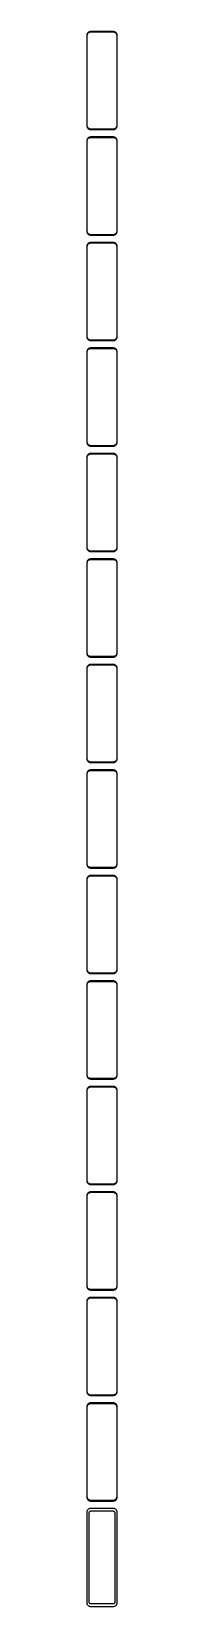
# Model space of a CAD drawing. Header units: metres. Extents: x -19 to 19, y 1875 to 3801.
import ezdxf

# ---------------------------------------------------------------- set-up
doc = ezdxf.new("R2010")
doc.units = ezdxf.units.M

msp = doc.modelspace()

# ---------------------------------------------------------------- linework, layer by layer
for p, q in [((-18.7106, 3796.63), (-18.75, 3796)), ((-18.75, 3796), (-18.75, 3686)), ((-18.5929, 3797.24), (-18.7106, 3796.63)), ((-18.3989, 3797.84), (-18.5929, 3797.24)), ((-18.1315, 3798.41), (-18.3989, 3797.84)), ((-18.25, 3795.75), (-18.2125, 3796.35)), ((-18.25, 3686.25), (-18.25, 3795.75)), ((-18.2125, 3796.35), (-18.1008, 3796.93)), ((-17.7951, 3798.94), (-18.1315, 3798.41)), ((-18.1008, 3796.93), (-17.9164, 3797.5)), ((-17.9164, 3797.5), (-17.6624, 3798.04)), ((-17.3948, 3799.42), (-17.7951, 3798.94)), ((-17.6624, 3798.04), (-17.3428, 3798.54)), ((-16.9371, 3799.85), (-17.3948, 3799.42)), ((-17.3428, 3798.54), (-16.9626, 3799)), ((-16.9626, 3799), (-16.5278, 3799.41)), ((-16.4291, 3800.22), (-16.9371, 3799.85)), ((-16.5278, 3799.41), (-16.0452, 3799.76)), ((-15.8789, 3800.52), (-16.4291, 3800.22)), ((-16.0452, 3799.76), (-15.5224, 3800.05)), ((-15.2951, 3800.76), (-15.8789, 3800.52)), ((-15.5224, 3800.05), (-14.9678, 3800.27)), ((-14.6869, 3800.91), (-15.2951, 3800.76)), ((-14.9678, 3800.27), (-14.3901, 3800.42)), ((-14.0639, 3800.99), (-14.6869, 3800.91)), ((-14.3901, 3800.42), (-13.7982, 3800.49)), ((14.0639, 3800.99), (-14.0639, 3800.99)), ((-13.7982, 3800.49), (13.7982, 3800.49)), ((13.7982, 3800.49), (14.3901, 3800.42)), ((14.6869, 3800.91), (14.0639, 3800.99)), ((14.3901, 3800.42), (14.9678, 3800.27)), ((15.2951, 3800.76), (14.6869, 3800.91)), ((14.9678, 3800.27), (15.5224, 3800.05)), ((15.8789, 3800.52), (15.2951, 3800.76)), ((15.5224, 3800.05), (16.0452, 3799.76)), ((16.4291, 3800.22), (15.8789, 3800.52)), ((16.0452, 3799.76), (16.5278, 3799.41)), ((16.9371, 3799.85), (16.4291, 3800.22)), ((16.5278, 3799.41), (16.9626, 3799)), ((17.3948, 3799.42), (16.9371, 3799.85)), ((16.9626, 3799), (17.3428, 3798.54)), ((17.3428, 3798.54), (17.6624, 3798.04)), ((17.7951, 3798.94), (17.3948, 3799.42)), ((17.6624, 3798.04), (17.9164, 3797.5)), ((18.1315, 3798.41), (17.7951, 3798.94)), ((17.9164, 3797.5), (18.1008, 3796.93)), ((18.1008, 3796.93), (18.2125, 3796.35)), ((18.3989, 3797.84), (18.1315, 3798.41)), ((18.2125, 3796.35), (18.25, 3795.75)), ((18.25, 3795.75), (18.25, 3686.25)), ((18.5929, 3797.24), (18.3989, 3797.84)), ((18.7106, 3796.63), (18.5929, 3797.24)), ((18.75, 3796), (18.7106, 3796.63)), ((18.75, 3686), (18.75, 3796)), ((-18.75, 3686), (-18.7106, 3685.37)), ((-18.7106, 3685.37), (-18.5929, 3684.76)), ((-18.5929, 3684.76), (-18.3989, 3684.16)), ((-18.3989, 3684.16), (-18.1315, 3683.59)), ((-18.2125, 3685.65), (-18.25, 3686.25)), ((-18.1008, 3685.07), (-18.2125, 3685.65)), ((-18.1315, 3683.59), (-17.7951, 3683.06)), ((-17.9164, 3684.5), (-18.1008, 3685.07)), ((-17.6624, 3683.96), (-17.9164, 3684.5)), ((-17.7951, 3683.06), (-17.3948, 3682.58)), ((-17.3428, 3683.46), (-17.6624, 3683.96)), ((-17.3948, 3682.58), (-16.9371, 3682.15)), ((-16.9626, 3683), (-17.3428, 3683.46)), ((-16.5278, 3682.59), (-16.9626, 3683)), ((-16.9371, 3682.15), (-16.4291, 3681.78)), ((-16.0452, 3682.24), (-16.5278, 3682.59)), ((-16.4291, 3681.78), (-15.8789, 3681.48)), ((-15.5224, 3681.95), (-16.0452, 3682.24)), ((-15.8789, 3681.48), (-15.2951, 3681.24)), ((-14.9678, 3681.73), (-15.5224, 3681.95)), ((-15.2951, 3681.24), (-14.6869, 3681.09)), ((-14.3901, 3681.58), (-14.9678, 3681.73)), ((-14.6869, 3681.09), (-14.0639, 3681.01)), ((-13.7982, 3681.51), (-14.3901, 3681.58)), ((-14.0639, 3681.01), (14.0639, 3681.01)), ((13.7982, 3681.51), (-13.7982, 3681.51)), ((14.3901, 3681.58), (13.7982, 3681.51)), ((14.0639, 3681.01), (14.6869, 3681.09)), ((14.9678, 3681.73), (14.3901, 3681.58)), ((14.6869, 3681.09), (15.2951, 3681.24)), ((15.5224, 3681.95), (14.9678, 3681.73)), ((15.2951, 3681.24), (15.8789, 3681.48)), ((16.0452, 3682.24), (15.5224, 3681.95)), ((15.8789, 3681.48), (16.4291, 3681.78)), ((16.5278, 3682.59), (16.0452, 3682.24)), ((16.4291, 3681.78), (16.9371, 3682.15)), ((16.9626, 3683), (16.5278, 3682.59)), ((16.9371, 3682.15), (17.3948, 3682.58)), ((17.3428, 3683.46), (16.9626, 3683)), ((17.6624, 3683.96), (17.3428, 3683.46)), ((17.3948, 3682.58), (17.7951, 3683.06)), ((17.9164, 3684.5), (17.6624, 3683.96)), ((17.7951, 3683.06), (18.1315, 3683.59)), ((18.1008, 3685.07), (17.9164, 3684.5)), ((18.2125, 3685.65), (18.1008, 3685.07)), ((18.1315, 3683.59), (18.3989, 3684.16)), ((18.25, 3686.25), (18.2125, 3685.65)), ((18.3989, 3684.16), (18.5929, 3684.76)), ((18.5929, 3684.76), (18.7106, 3685.37)), ((18.7106, 3685.37), (18.75, 3686)), ((-18.7106, 3667.63), (-18.75, 3667)), ((-18.75, 3667), (-18.75, 3557)), ((-18.5929, 3668.24), (-18.7106, 3667.63)), ((-18.3989, 3668.84), (-18.5929, 3668.24)), ((-18.1315, 3669.41), (-18.3989, 3668.84)), ((-18.25, 3666.75), (-18.2125, 3667.35)), ((-18.25, 3557.25), (-18.25, 3666.75)), ((-18.2125, 3667.35), (-18.1008, 3667.93)), ((-17.7951, 3669.94), (-18.1315, 3669.41)), ((-18.1008, 3667.93), (-17.9164, 3668.5)), ((-17.9164, 3668.5), (-17.6624, 3669.04)), ((-17.3948, 3670.42), (-17.7951, 3669.94)), ((-17.6624, 3669.04), (-17.3428, 3669.54)), ((-16.9371, 3670.85), (-17.3948, 3670.42)), ((-17.3428, 3669.54), (-16.9626, 3670)), ((-16.9626, 3670), (-16.5278, 3670.41)), ((-16.4291, 3671.22), (-16.9371, 3670.85)), ((-16.5278, 3670.41), (-16.0452, 3670.76)), ((-15.8789, 3671.52), (-16.4291, 3671.22)), ((-16.0452, 3670.76), (-15.5224, 3671.05)), ((-15.2951, 3671.76), (-15.8789, 3671.52)), ((-15.5224, 3671.05), (-14.9678, 3671.27)), ((-14.6869, 3671.91), (-15.2951, 3671.76)), ((-14.9678, 3671.27), (-14.3901, 3671.42)), ((-14.0639, 3671.99), (-14.6869, 3671.91)), ((-14.3901, 3671.42), (-13.7982, 3671.49)), ((14.0639, 3671.99), (-14.0639, 3671.99)), ((-13.7982, 3671.49), (13.7982, 3671.49)), ((13.7982, 3671.49), (14.3901, 3671.42)), ((14.6869, 3671.91), (14.0639, 3671.99)), ((14.3901, 3671.42), (14.9678, 3671.27)), ((15.2951, 3671.76), (14.6869, 3671.91)), ((14.9678, 3671.27), (15.5224, 3671.05)), ((15.8789, 3671.52), (15.2951, 3671.76)), ((15.5224, 3671.05), (16.0452, 3670.76)), ((16.4291, 3671.22), (15.8789, 3671.52)), ((16.0452, 3670.76), (16.5278, 3670.41)), ((16.9371, 3670.85), (16.4291, 3671.22)), ((16.5278, 3670.41), (16.9626, 3670)), ((17.3948, 3670.42), (16.9371, 3670.85)), ((16.9626, 3670), (17.3428, 3669.54)), ((17.3428, 3669.54), (17.6624, 3669.04)), ((17.7951, 3669.94), (17.3948, 3670.42)), ((17.6624, 3669.04), (17.9164, 3668.5)), ((18.1315, 3669.41), (17.7951, 3669.94)), ((17.9164, 3668.5), (18.1008, 3667.93)), ((18.1008, 3667.93), (18.2125, 3667.35)), ((18.3989, 3668.84), (18.1315, 3669.41)), ((18.2125, 3667.35), (18.25, 3666.75)), ((18.25, 3666.75), (18.25, 3557.25)), ((18.5929, 3668.24), (18.3989, 3668.84)), ((18.7106, 3667.63), (18.5929, 3668.24)), ((18.75, 3667), (18.7106, 3667.63)), ((18.75, 3557), (18.75, 3667)), ((-18.75, 3557), (-18.7106, 3556.37)), ((-18.7106, 3556.37), (-18.5929, 3555.76)), ((-18.5929, 3555.76), (-18.3989, 3555.16)), ((-18.3989, 3555.16), (-18.1315, 3554.59)), ((-18.2125, 3556.65), (-18.25, 3557.25)), ((-18.1008, 3556.07), (-18.2125, 3556.65)), ((-18.1315, 3554.59), (-17.7951, 3554.06)), ((-17.9164, 3555.5), (-18.1008, 3556.07)), ((-17.6624, 3554.96), (-17.9164, 3555.5)), ((-17.7951, 3554.06), (-17.3948, 3553.58)), ((-17.3428, 3554.46), (-17.6624, 3554.96)), ((-17.3948, 3553.58), (-16.9371, 3553.15)), ((-16.9626, 3554), (-17.3428, 3554.46)), ((-16.5278, 3553.59), (-16.9626, 3554)), ((-16.9371, 3553.15), (-16.4291, 3552.78)), ((-16.0452, 3553.24), (-16.5278, 3553.59)), ((-16.4291, 3552.78), (-15.8789, 3552.48)), ((-15.5224, 3552.95), (-16.0452, 3553.24)), ((-15.8789, 3552.48), (-15.2951, 3552.24)), ((-14.9678, 3552.73), (-15.5224, 3552.95)), ((-15.2951, 3552.24), (-14.6869, 3552.09)), ((-14.3901, 3552.58), (-14.9678, 3552.73)), ((-14.6869, 3552.09), (-14.0639, 3552.01)), ((-13.7982, 3552.51), (-14.3901, 3552.58)), ((-14.0639, 3552.01), (14.0639, 3552.01)), ((13.7982, 3552.51), (-13.7982, 3552.51)), ((14.3901, 3552.58), (13.7982, 3552.51)), ((14.0639, 3552.01), (14.6869, 3552.09)), ((14.9678, 3552.73), (14.3901, 3552.58)), ((14.6869, 3552.09), (15.2951, 3552.24)), ((15.5224, 3552.95), (14.9678, 3552.73)), ((15.2951, 3552.24), (15.8789, 3552.48)), ((16.0452, 3553.24), (15.5224, 3552.95)), ((15.8789, 3552.48), (16.4291, 3552.78)), ((16.5278, 3553.59), (16.0452, 3553.24)), ((16.4291, 3552.78), (16.9371, 3553.15)), ((16.9626, 3554), (16.5278, 3553.59)), ((16.9371, 3553.15), (17.3948, 3553.58)), ((17.3428, 3554.46), (16.9626, 3554)), ((17.6624, 3554.96), (17.3428, 3554.46)), ((17.3948, 3553.58), (17.7951, 3554.06)), ((17.9164, 3555.5), (17.6624, 3554.96)), ((17.7951, 3554.06), (18.1315, 3554.59)), ((18.1008, 3556.07), (17.9164, 3555.5)), ((18.2125, 3556.65), (18.1008, 3556.07)), ((18.1315, 3554.59), (18.3989, 3555.16)), ((18.25, 3557.25), (18.2125, 3556.65)), ((18.3989, 3555.16), (18.5929, 3555.76)), ((18.5929, 3555.76), (18.7106, 3556.37)), ((18.7106, 3556.37), (18.75, 3557)), ((-18.7106, 3538.63), (-18.75, 3538)), ((-18.75, 3538), (-18.75, 3428)), ((-18.5929, 3539.24), (-18.7106, 3538.63)), ((-18.3989, 3539.84), (-18.5929, 3539.24)), ((-18.1315, 3540.41), (-18.3989, 3539.84)), ((-18.25, 3537.75), (-18.2125, 3538.35)), ((-18.25, 3428.25), (-18.25, 3537.75)), ((-18.2125, 3538.35), (-18.1008, 3538.93)), ((-17.7951, 3540.94), (-18.1315, 3540.41)), ((-18.1008, 3538.93), (-17.9164, 3539.5)), ((-17.9164, 3539.5), (-17.6624, 3540.04)), ((-17.3948, 3541.42), (-17.7951, 3540.94)), ((-17.6624, 3540.04), (-17.3428, 3540.54)), ((-16.9371, 3541.85), (-17.3948, 3541.42)), ((-17.3428, 3540.54), (-16.9626, 3541)), ((-16.9626, 3541), (-16.5278, 3541.41)), ((-16.4291, 3542.22), (-16.9371, 3541.85)), ((-16.5278, 3541.41), (-16.0452, 3541.76)), ((-15.8789, 3542.52), (-16.4291, 3542.22)), ((-16.0452, 3541.76), (-15.5224, 3542.05)), ((-15.2951, 3542.76), (-15.8789, 3542.52)), ((-15.5224, 3542.05), (-14.9678, 3542.27)), ((-14.6869, 3542.91), (-15.2951, 3542.76)), ((-14.9678, 3542.27), (-14.3901, 3542.42)), ((-14.0639, 3542.99), (-14.6869, 3542.91)), ((-14.3901, 3542.42), (-13.7982, 3542.49)), ((14.0639, 3542.99), (-14.0639, 3542.99)), ((-13.7982, 3542.49), (13.7982, 3542.49)), ((13.7982, 3542.49), (14.3901, 3542.42)), ((14.6869, 3542.91), (14.0639, 3542.99)), ((14.3901, 3542.42), (14.9678, 3542.27)), ((15.2951, 3542.76), (14.6869, 3542.91)), ((14.9678, 3542.27), (15.5224, 3542.05)), ((15.8789, 3542.52), (15.2951, 3542.76)), ((15.5224, 3542.05), (16.0452, 3541.76)), ((16.4291, 3542.22), (15.8789, 3542.52)), ((16.0452, 3541.76), (16.5278, 3541.41)), ((16.9371, 3541.85), (16.4291, 3542.22)), ((16.5278, 3541.41), (16.9626, 3541)), ((17.3948, 3541.42), (16.9371, 3541.85)), ((16.9626, 3541), (17.3428, 3540.54)), ((17.3428, 3540.54), (17.6624, 3540.04)), ((17.7951, 3540.94), (17.3948, 3541.42)), ((17.6624, 3540.04), (17.9164, 3539.5)), ((18.1315, 3540.41), (17.7951, 3540.94)), ((17.9164, 3539.5), (18.1008, 3538.93)), ((18.1008, 3538.93), (18.2125, 3538.35)), ((18.3989, 3539.84), (18.1315, 3540.41)), ((18.2125, 3538.35), (18.25, 3537.75)), ((18.25, 3537.75), (18.25, 3428.25)), ((18.5929, 3539.24), (18.3989, 3539.84)), ((18.7106, 3538.63), (18.5929, 3539.24)), ((18.75, 3538), (18.7106, 3538.63)), ((18.75, 3428), (18.75, 3538)), ((-18.2125, 3427.65), (-18.25, 3428.25)), ((18.25, 3428.25), (18.2125, 3427.65)), ((-18.75, 3428), (-18.7106, 3427.37)), ((-18.7106, 3409.63), (-18.75, 3409)), ((-18.75, 3409), (-18.75, 3299)), ((-18.7106, 3427.37), (-18.5929, 3426.76)), ((-18.5929, 3410.24), (-18.7106, 3409.63)), ((-18.5929, 3426.76), (-18.3989, 3426.16)), ((-18.3989, 3410.84), (-18.5929, 3410.24)), ((-18.3989, 3426.16), (-18.1315, 3425.59)), ((-18.1315, 3411.41), (-18.3989, 3410.84)), ((-18.25, 3408.75), (-18.2125, 3409.35)), ((-18.1008, 3427.07), (-18.2125, 3427.65)), ((-18.2125, 3409.35), (-18.1008, 3409.93)), ((-18.1315, 3425.59), (-17.7951, 3425.06)), ((-17.7951, 3411.94), (-18.1315, 3411.41)), ((-17.9164, 3426.5), (-18.1008, 3427.07)), ((-18.1008, 3409.93), (-17.9164, 3410.5)), ((-17.6624, 3425.96), (-17.9164, 3426.5)), ((-17.9164, 3410.5), (-17.6624, 3411.04)), ((-17.7951, 3425.06), (-17.3948, 3424.58)), ((-17.3948, 3412.42), (-17.7951, 3411.94)), ((-17.3428, 3425.46), (-17.6624, 3425.96)), ((-17.6624, 3411.04), (-17.3428, 3411.54)), ((-17.3948, 3424.58), (-16.9371, 3424.15)), ((-16.9371, 3412.85), (-17.3948, 3412.42)), ((-16.9626, 3425), (-17.3428, 3425.46)), ((-17.3428, 3411.54), (-16.9626, 3412)), ((-16.5278, 3424.59), (-16.9626, 3425)), ((-16.9626, 3412), (-16.5278, 3412.41)), ((-16.9371, 3424.15), (-16.4291, 3423.78)), ((-16.4291, 3413.22), (-16.9371, 3412.85)), ((-16.0452, 3424.24), (-16.5278, 3424.59)), ((-16.5278, 3412.41), (-16.0452, 3412.76)), ((-16.4291, 3423.78), (-15.8789, 3423.48)), ((-15.8789, 3413.52), (-16.4291, 3413.22)), ((-15.5224, 3423.95), (-16.0452, 3424.24)), ((-16.0452, 3412.76), (-15.5224, 3413.05)), ((-15.8789, 3423.48), (-15.2951, 3423.24)), ((-15.2951, 3413.76), (-15.8789, 3413.52)), ((-14.9678, 3423.73), (-15.5224, 3423.95)), ((-15.5224, 3413.05), (-14.9678, 3413.27)), ((-15.2951, 3423.24), (-14.6869, 3423.09)), ((-14.6869, 3413.91), (-15.2951, 3413.76)), ((-14.3901, 3423.58), (-14.9678, 3423.73)), ((-14.9678, 3413.27), (-14.3901, 3413.42)), ((-14.6869, 3423.09), (-14.0639, 3423.01)), ((-14.0639, 3413.99), (-14.6869, 3413.91)), ((-13.7982, 3423.51), (-14.3901, 3423.58)), ((-14.3901, 3413.42), (-13.7982, 3413.49)), ((-14.0639, 3423.01), (14.0639, 3423.01)), ((14.0639, 3413.99), (-14.0639, 3413.99)), ((13.7982, 3423.51), (-13.7982, 3423.51)), ((-13.7982, 3413.49), (13.7982, 3413.49)), ((14.3901, 3423.58), (13.7982, 3423.51)), ((13.7982, 3413.49), (14.3901, 3413.42)), ((14.0639, 3423.01), (14.6869, 3423.09)), ((14.6869, 3413.91), (14.0639, 3413.99)), ((14.9678, 3423.73), (14.3901, 3423.58)), ((14.3901, 3413.42), (14.9678, 3413.27)), ((14.6869, 3423.09), (15.2951, 3423.24)), ((15.2951, 3413.76), (14.6869, 3413.91)), ((15.5224, 3423.95), (14.9678, 3423.73)), ((14.9678, 3413.27), (15.5224, 3413.05)), ((15.2951, 3423.24), (15.8789, 3423.48)), ((15.8789, 3413.52), (15.2951, 3413.76)), ((16.0452, 3424.24), (15.5224, 3423.95)), ((15.5224, 3413.05), (16.0452, 3412.76)), ((15.8789, 3423.48), (16.4291, 3423.78)), ((16.4291, 3413.22), (15.8789, 3413.52)), ((16.5278, 3424.59), (16.0452, 3424.24)), ((16.0452, 3412.76), (16.5278, 3412.41)), ((16.4291, 3423.78), (16.9371, 3424.15)), ((16.9371, 3412.85), (16.4291, 3413.22)), ((16.9626, 3425), (16.5278, 3424.59)), ((16.5278, 3412.41), (16.9626, 3412)), ((16.9371, 3424.15), (17.3948, 3424.58)), ((17.3948, 3412.42), (16.9371, 3412.85)), ((17.3428, 3425.46), (16.9626, 3425)), ((16.9626, 3412), (17.3428, 3411.54)), ((17.6624, 3425.96), (17.3428, 3425.46)), ((17.3428, 3411.54), (17.6624, 3411.04)), ((17.3948, 3424.58), (17.7951, 3425.06)), ((17.7951, 3411.94), (17.3948, 3412.42)), ((17.9164, 3426.5), (17.6624, 3425.96)), ((17.6624, 3411.04), (17.9164, 3410.5)), ((17.7951, 3425.06), (18.1315, 3425.59)), ((18.1315, 3411.41), (17.7951, 3411.94)), ((18.1008, 3427.07), (17.9164, 3426.5)), ((17.9164, 3410.5), (18.1008, 3409.93)), ((18.2125, 3427.65), (18.1008, 3427.07)), ((18.1008, 3409.93), (18.2125, 3409.35)), ((18.1315, 3425.59), (18.3989, 3426.16)), ((18.3989, 3410.84), (18.1315, 3411.41)), ((18.2125, 3409.35), (18.25, 3408.75)), ((18.3989, 3426.16), (18.5929, 3426.76)), ((18.5929, 3410.24), (18.3989, 3410.84)), ((18.5929, 3426.76), (18.7106, 3427.37)), ((18.7106, 3409.63), (18.5929, 3410.24)), ((18.7106, 3427.37), (18.75, 3428)), ((18.75, 3409), (18.7106, 3409.63)), ((18.75, 3299), (18.75, 3409)), ((-18.25, 3299.25), (-18.25, 3408.75)), ((18.25, 3408.75), (18.25, 3299.25)), ((-18.75, 3299), (-18.7106, 3298.37)), ((-18.7106, 3298.37), (-18.5929, 3297.76)), ((-18.5929, 3297.76), (-18.3989, 3297.16)), ((-18.3989, 3297.16), (-18.1315, 3296.59)), ((-18.2125, 3298.65), (-18.25, 3299.25)), ((-18.1008, 3298.07), (-18.2125, 3298.65)), ((-18.1315, 3296.59), (-17.7951, 3296.06)), ((-17.9164, 3297.5), (-18.1008, 3298.07)), ((-17.6624, 3296.96), (-17.9164, 3297.5)), ((-17.7951, 3296.06), (-17.3948, 3295.58)), ((-17.3428, 3296.46), (-17.6624, 3296.96)), ((-17.3948, 3295.58), (-16.9371, 3295.15)), ((-16.9626, 3296), (-17.3428, 3296.46)), ((-16.5278, 3295.59), (-16.9626, 3296)), ((-16.9371, 3295.15), (-16.4291, 3294.78)), ((-16.0452, 3295.24), (-16.5278, 3295.59)), ((-16.4291, 3294.78), (-15.8789, 3294.48)), ((-15.5224, 3294.95), (-16.0452, 3295.24)), ((-15.8789, 3294.48), (-15.2951, 3294.24)), ((-14.9678, 3294.73), (-15.5224, 3294.95)), ((-15.2951, 3294.24), (-14.6869, 3294.09)), ((-14.3901, 3294.58), (-14.9678, 3294.73)), ((-14.6869, 3294.09), (-14.0639, 3294.01)), ((-13.7982, 3294.51), (-14.3901, 3294.58)), ((-14.0639, 3294.01), (14.0639, 3294.01)), ((13.7982, 3294.51), (-13.7982, 3294.51)), ((14.3901, 3294.58), (13.7982, 3294.51)), ((14.0639, 3294.01), (14.6869, 3294.09)), ((14.9678, 3294.73), (14.3901, 3294.58)), ((14.6869, 3294.09), (15.2951, 3294.24)), ((15.5224, 3294.95), (14.9678, 3294.73)), ((15.2951, 3294.24), (15.8789, 3294.48)), ((16.0452, 3295.24), (15.5224, 3294.95)), ((15.8789, 3294.48), (16.4291, 3294.78)), ((16.5278, 3295.59), (16.0452, 3295.24)), ((16.4291, 3294.78), (16.9371, 3295.15)), ((16.9626, 3296), (16.5278, 3295.59)), ((16.9371, 3295.15), (17.3948, 3295.58)), ((17.3428, 3296.46), (16.9626, 3296)), ((17.6624, 3296.96), (17.3428, 3296.46)), ((17.3948, 3295.58), (17.7951, 3296.06)), ((17.9164, 3297.5), (17.6624, 3296.96)), ((17.7951, 3296.06), (18.1315, 3296.59)), ((18.1008, 3298.07), (17.9164, 3297.5)), ((18.2125, 3298.65), (18.1008, 3298.07)), ((18.1315, 3296.59), (18.3989, 3297.16)), ((18.25, 3299.25), (18.2125, 3298.65)), ((18.3989, 3297.16), (18.5929, 3297.76)), ((18.5929, 3297.76), (18.7106, 3298.37)), ((18.7106, 3298.37), (18.75, 3299)), ((-18.7106, 3280.63), (-18.75, 3280)), ((-18.75, 3280), (-18.75, 3170)), ((-18.5929, 3281.24), (-18.7106, 3280.63)), ((-18.3989, 3281.84), (-18.5929, 3281.24)), ((-18.1315, 3282.41), (-18.3989, 3281.84)), ((-18.25, 3279.75), (-18.2125, 3280.35)), ((-18.25, 3170.25), (-18.25, 3279.75)), ((-18.2125, 3280.35), (-18.1008, 3280.93)), ((-17.7951, 3282.94), (-18.1315, 3282.41)), ((-18.1008, 3280.93), (-17.9164, 3281.5)), ((-17.9164, 3281.5), (-17.6624, 3282.04)), ((-17.3948, 3283.42), (-17.7951, 3282.94)), ((-17.6624, 3282.04), (-17.3428, 3282.54)), ((-16.9371, 3283.85), (-17.3948, 3283.42)), ((-17.3428, 3282.54), (-16.9626, 3283)), ((-16.9626, 3283), (-16.5278, 3283.41)), ((-16.4291, 3284.22), (-16.9371, 3283.85)), ((-16.5278, 3283.41), (-16.0452, 3283.76)), ((-15.8789, 3284.52), (-16.4291, 3284.22)), ((-16.0452, 3283.76), (-15.5224, 3284.05)), ((-15.2951, 3284.76), (-15.8789, 3284.52)), ((-15.5224, 3284.05), (-14.9678, 3284.27)), ((-14.6869, 3284.91), (-15.2951, 3284.76)), ((-14.9678, 3284.27), (-14.3901, 3284.42)), ((-14.0639, 3284.99), (-14.6869, 3284.91)), ((-14.3901, 3284.42), (-13.7982, 3284.49)), ((14.0639, 3284.99), (-14.0639, 3284.99)), ((-13.7982, 3284.49), (13.7982, 3284.49)), ((13.7982, 3284.49), (14.3901, 3284.42)), ((14.6869, 3284.91), (14.0639, 3284.99)), ((14.3901, 3284.42), (14.9678, 3284.27)), ((15.2951, 3284.76), (14.6869, 3284.91)), ((14.9678, 3284.27), (15.5224, 3284.05)), ((15.8789, 3284.52), (15.2951, 3284.76)), ((15.5224, 3284.05), (16.0452, 3283.76)), ((16.4291, 3284.22), (15.8789, 3284.52)), ((16.0452, 3283.76), (16.5278, 3283.41)), ((16.9371, 3283.85), (16.4291, 3284.22)), ((16.5278, 3283.41), (16.9626, 3283)), ((17.3948, 3283.42), (16.9371, 3283.85)), ((16.9626, 3283), (17.3428, 3282.54)), ((17.3428, 3282.54), (17.6624, 3282.04)), ((17.7951, 3282.94), (17.3948, 3283.42)), ((17.6624, 3282.04), (17.9164, 3281.5)), ((18.1315, 3282.41), (17.7951, 3282.94)), ((17.9164, 3281.5), (18.1008, 3280.93)), ((18.1008, 3280.93), (18.2125, 3280.35)), ((18.3989, 3281.84), (18.1315, 3282.41)), ((18.2125, 3280.35), (18.25, 3279.75)), ((18.25, 3279.75), (18.25, 3170.25)), ((18.5929, 3281.24), (18.3989, 3281.84)), ((18.7106, 3280.63), (18.5929, 3281.24)), ((18.75, 3280), (18.7106, 3280.63)), ((18.75, 3170), (18.75, 3280)), ((-18.75, 3170), (-18.7106, 3169.37)), ((-18.7106, 3169.37), (-18.5929, 3168.76)), ((-18.5929, 3168.76), (-18.3989, 3168.16)), ((-18.3989, 3168.16), (-18.1315, 3167.59)), ((-18.2125, 3169.65), (-18.25, 3170.25)), ((-18.1008, 3169.07), (-18.2125, 3169.65)), ((-18.1315, 3167.59), (-17.7951, 3167.06)), ((-17.9164, 3168.5), (-18.1008, 3169.07)), ((-17.6624, 3167.96), (-17.9164, 3168.5)), ((-17.7951, 3167.06), (-17.3948, 3166.58)), ((-17.3428, 3167.46), (-17.6624, 3167.96)), ((-17.3948, 3166.58), (-16.9371, 3166.15)), ((-16.9626, 3167), (-17.3428, 3167.46)), ((-16.5278, 3166.59), (-16.9626, 3167)), ((-16.9371, 3166.15), (-16.4291, 3165.78)), ((-16.0452, 3166.24), (-16.5278, 3166.59)), ((-16.4291, 3165.78), (-15.8789, 3165.48)), ((-15.5224, 3165.95), (-16.0452, 3166.24)), ((-15.8789, 3165.48), (-15.2951, 3165.24)), ((-14.9678, 3165.73), (-15.5224, 3165.95)), ((-15.2951, 3165.24), (-14.6869, 3165.09)), ((-14.3901, 3165.58), (-14.9678, 3165.73)), ((-14.6869, 3165.09), (-14.0639, 3165.01)), ((-13.7982, 3165.51), (-14.3901, 3165.58)), ((-14.0639, 3165.01), (14.0639, 3165.01)), ((13.7982, 3165.51), (-13.7982, 3165.51)), ((14.3901, 3165.58), (13.7982, 3165.51)), ((14.0639, 3165.01), (14.6869, 3165.09)), ((14.9678, 3165.73), (14.3901, 3165.58)), ((14.6869, 3165.09), (15.2951, 3165.24)), ((15.5224, 3165.95), (14.9678, 3165.73)), ((15.2951, 3165.24), (15.8789, 3165.48)), ((16.0452, 3166.24), (15.5224, 3165.95)), ((15.8789, 3165.48), (16.4291, 3165.78)), ((16.5278, 3166.59), (16.0452, 3166.24)), ((16.4291, 3165.78), (16.9371, 3166.15)), ((16.9626, 3167), (16.5278, 3166.59)), ((16.9371, 3166.15), (17.3948, 3166.58)), ((17.3428, 3167.46), (16.9626, 3167)), ((17.6624, 3167.96), (17.3428, 3167.46)), ((17.3948, 3166.58), (17.7951, 3167.06)), ((17.9164, 3168.5), (17.6624, 3167.96)), ((17.7951, 3167.06), (18.1315, 3167.59)), ((18.1008, 3169.07), (17.9164, 3168.5)), ((18.2125, 3169.65), (18.1008, 3169.07)), ((18.1315, 3167.59), (18.3989, 3168.16)), ((18.25, 3170.25), (18.2125, 3169.65)), ((18.3989, 3168.16), (18.5929, 3168.76)), ((18.5929, 3168.76), (18.7106, 3169.37)), ((18.7106, 3169.37), (18.75, 3170)), ((-18.7106, 3151.63), (-18.75, 3151)), ((-18.75, 3151), (-18.75, 3041)), ((-18.5929, 3152.24), (-18.7106, 3151.63)), ((-18.3989, 3152.84), (-18.5929, 3152.24)), ((-18.1315, 3153.41), (-18.3989, 3152.84)), ((-18.25, 3150.75), (-18.2125, 3151.35)), ((-18.25, 3041.25), (-18.25, 3150.75)), ((-18.2125, 3151.35), (-18.1008, 3151.93)), ((-17.7951, 3153.94), (-18.1315, 3153.41)), ((-18.1008, 3151.93), (-17.9164, 3152.5)), ((-17.9164, 3152.5), (-17.6624, 3153.04)), ((-17.3948, 3154.42), (-17.7951, 3153.94)), ((-17.6624, 3153.04), (-17.3428, 3153.54)), ((-16.9371, 3154.85), (-17.3948, 3154.42)), ((-17.3428, 3153.54), (-16.9626, 3154)), ((-16.9626, 3154), (-16.5278, 3154.41)), ((-16.4291, 3155.22), (-16.9371, 3154.85)), ((-16.5278, 3154.41), (-16.0452, 3154.76)), ((-15.8789, 3155.52), (-16.4291, 3155.22)), ((-16.0452, 3154.76), (-15.5224, 3155.05)), ((-15.2951, 3155.76), (-15.8789, 3155.52)), ((-15.5224, 3155.05), (-14.9678, 3155.27)), ((-14.6869, 3155.91), (-15.2951, 3155.76)), ((-14.9678, 3155.27), (-14.3901, 3155.42)), ((-14.0639, 3155.99), (-14.6869, 3155.91)), ((-14.3901, 3155.42), (-13.7982, 3155.49)), ((14.0639, 3155.99), (-14.0639, 3155.99)), ((-13.7982, 3155.49), (13.7982, 3155.49)), ((13.7982, 3155.49), (14.3901, 3155.42)), ((14.6869, 3155.91), (14.0639, 3155.99)), ((14.3901, 3155.42), (14.9678, 3155.27)), ((15.2951, 3155.76), (14.6869, 3155.91)), ((14.9678, 3155.27), (15.5224, 3155.05)), ((15.8789, 3155.52), (15.2951, 3155.76)), ((15.5224, 3155.05), (16.0452, 3154.76)), ((16.4291, 3155.22), (15.8789, 3155.52)), ((16.0452, 3154.76), (16.5278, 3154.41)), ((16.9371, 3154.85), (16.4291, 3155.22)), ((16.5278, 3154.41), (16.9626, 3154)), ((17.3948, 3154.42), (16.9371, 3154.85)), ((16.9626, 3154), (17.3428, 3153.54)), ((17.3428, 3153.54), (17.6624, 3153.04)), ((17.7951, 3153.94), (17.3948, 3154.42)), ((17.6624, 3153.04), (17.9164, 3152.5)), ((18.1315, 3153.41), (17.7951, 3153.94)), ((17.9164, 3152.5), (18.1008, 3151.93)), ((18.1008, 3151.93), (18.2125, 3151.35)), ((18.3989, 3152.84), (18.1315, 3153.41)), ((18.2125, 3151.35), (18.25, 3150.75)), ((18.25, 3150.75), (18.25, 3041.25)), ((18.5929, 3152.24), (18.3989, 3152.84)), ((18.7106, 3151.63), (18.5929, 3152.24)), ((18.75, 3151), (18.7106, 3151.63)), ((18.75, 3041), (18.75, 3151)), ((-18.75, 3041), (-18.7106, 3040.37)), ((-18.7106, 3040.37), (-18.5929, 3039.76)), ((-18.5929, 3039.76), (-18.3989, 3039.16)), ((-18.3989, 3023.84), (-18.5929, 3023.24)), ((-18.3989, 3039.16), (-18.1315, 3038.59)), ((-18.1315, 3024.41), (-18.3989, 3023.84)), ((-18.2125, 3040.65), (-18.25, 3041.25)), ((-18.1008, 3040.07), (-18.2125, 3040.65)), ((-18.1315, 3038.59), (-17.7951, 3038.06)), ((-17.7951, 3024.94), (-18.1315, 3024.41)), ((-17.9164, 3039.5), (-18.1008, 3040.07)), ((-17.6624, 3038.96), (-17.9164, 3039.5)), ((-17.9164, 3023.5), (-17.6624, 3024.04)), ((-17.7951, 3038.06), (-17.3948, 3037.58)), ((-17.3948, 3025.42), (-17.7951, 3024.94)), ((-17.3428, 3038.46), (-17.6624, 3038.96)), ((-17.6624, 3024.04), (-17.3428, 3024.54)), ((-17.3948, 3037.58), (-16.9371, 3037.15)), ((-16.9371, 3025.85), (-17.3948, 3025.42)), ((-16.9626, 3038), (-17.3428, 3038.46)), ((-17.3428, 3024.54), (-16.9626, 3025)), ((-16.5278, 3037.59), (-16.9626, 3038)), ((-16.9626, 3025), (-16.5278, 3025.41)), ((-16.9371, 3037.15), (-16.4291, 3036.78)), ((-16.4291, 3026.22), (-16.9371, 3025.85)), ((-16.0452, 3037.24), (-16.5278, 3037.59)), ((-16.5278, 3025.41), (-16.0452, 3025.76)), ((-16.4291, 3036.78), (-15.8789, 3036.48)), ((-15.8789, 3026.52), (-16.4291, 3026.22)), ((-15.5224, 3036.95), (-16.0452, 3037.24)), ((-16.0452, 3025.76), (-15.5224, 3026.05)), ((-15.8789, 3036.48), (-15.2951, 3036.24)), ((-15.2951, 3026.76), (-15.8789, 3026.52)), ((-14.9678, 3036.73), (-15.5224, 3036.95)), ((-15.5224, 3026.05), (-14.9678, 3026.27)), ((-15.2951, 3036.24), (-14.6869, 3036.09)), ((-14.6869, 3026.91), (-15.2951, 3026.76)), ((-14.3901, 3036.58), (-14.9678, 3036.73)), ((-14.9678, 3026.27), (-14.3901, 3026.42)), ((-14.6869, 3036.09), (-14.0639, 3036.01)), ((-14.0639, 3026.99), (-14.6869, 3026.91)), ((-13.7982, 3036.51), (-14.3901, 3036.58)), ((-14.3901, 3026.42), (-13.7982, 3026.49)), ((-14.0639, 3036.01), (14.0639, 3036.01)), ((14.0639, 3026.99), (-14.0639, 3026.99)), ((13.7982, 3036.51), (-13.7982, 3036.51)), ((-13.7982, 3026.49), (13.7982, 3026.49)), ((14.3901, 3036.58), (13.7982, 3036.51)), ((13.7982, 3026.49), (14.3901, 3026.42)), ((14.0639, 3036.01), (14.6869, 3036.09)), ((14.6869, 3026.91), (14.0639, 3026.99)), ((14.9678, 3036.73), (14.3901, 3036.58)), ((14.3901, 3026.42), (14.9678, 3026.27)), ((14.6869, 3036.09), (15.2951, 3036.24)), ((15.2951, 3026.76), (14.6869, 3026.91)), ((15.5224, 3036.95), (14.9678, 3036.73)), ((14.9678, 3026.27), (15.5224, 3026.05)), ((15.2951, 3036.24), (15.8789, 3036.48)), ((15.8789, 3026.52), (15.2951, 3026.76)), ((16.0452, 3037.24), (15.5224, 3036.95)), ((15.5224, 3026.05), (16.0452, 3025.76)), ((15.8789, 3036.48), (16.4291, 3036.78)), ((16.4291, 3026.22), (15.8789, 3026.52)), ((16.5278, 3037.59), (16.0452, 3037.24)), ((16.0452, 3025.76), (16.5278, 3025.41)), ((16.4291, 3036.78), (16.9371, 3037.15)), ((16.9371, 3025.85), (16.4291, 3026.22)), ((16.9626, 3038), (16.5278, 3037.59)), ((16.5278, 3025.41), (16.9626, 3025)), ((16.9371, 3037.15), (17.3948, 3037.58)), ((17.3948, 3025.42), (16.9371, 3025.85)), ((17.3428, 3038.46), (16.9626, 3038)), ((16.9626, 3025), (17.3428, 3024.54)), ((17.6624, 3038.96), (17.3428, 3038.46)), ((17.3428, 3024.54), (17.6624, 3024.04)), ((17.3948, 3037.58), (17.7951, 3038.06)), ((17.7951, 3024.94), (17.3948, 3025.42)), ((17.9164, 3039.5), (17.6624, 3038.96)), ((17.6624, 3024.04), (17.9164, 3023.5)), ((17.7951, 3038.06), (18.1315, 3038.59)), ((18.1315, 3024.41), (17.7951, 3024.94)), ((18.1008, 3040.07), (17.9164, 3039.5)), ((18.2125, 3040.65), (18.1008, 3040.07)), ((18.1315, 3038.59), (18.3989, 3039.16)), ((18.3989, 3023.84), (18.1315, 3024.41)), ((18.25, 3041.25), (18.2125, 3040.65)), ((18.3989, 3039.16), (18.5929, 3039.76)), ((18.5929, 3023.24), (18.3989, 3023.84)), ((18.5929, 3039.76), (18.7106, 3040.37)), ((18.7106, 3040.37), (18.75, 3041)), ((-18.7106, 3022.63), (-18.75, 3022)), ((-18.75, 3022), (-18.75, 2912)), ((-18.5929, 3023.24), (-18.7106, 3022.63)), ((-18.25, 3021.75), (-18.2125, 3022.35)), ((-18.25, 2912.25), (-18.25, 3021.75)), ((-18.2125, 3022.35), (-18.1008, 3022.93)), ((-18.1008, 3022.93), (-17.9164, 3023.5)), ((17.9164, 3023.5), (18.1008, 3022.93)), ((18.1008, 3022.93), (18.2125, 3022.35)), ((18.2125, 3022.35), (18.25, 3021.75)), ((18.25, 3021.75), (18.25, 2912.25)), ((18.7106, 3022.63), (18.5929, 3023.24)), ((18.75, 3022), (18.7106, 3022.63)), ((18.75, 2912), (18.75, 3022)), ((-18.75, 2912), (-18.7106, 2911.37)), ((-18.7106, 2911.37), (-18.5929, 2910.76)), ((-18.5929, 2910.76), (-18.3989, 2910.16)), ((-18.3989, 2910.16), (-18.1315, 2909.59)), ((-18.2125, 2911.65), (-18.25, 2912.25)), ((-18.1008, 2911.07), (-18.2125, 2911.65)), ((-18.1315, 2909.59), (-17.7951, 2909.06)), ((-17.9164, 2910.5), (-18.1008, 2911.07)), ((-17.6624, 2909.96), (-17.9164, 2910.5)), ((-17.7951, 2909.06), (-17.3948, 2908.58)), ((-17.3428, 2909.46), (-17.6624, 2909.96)), ((-17.3948, 2908.58), (-16.9371, 2908.15)), ((-16.9626, 2909), (-17.3428, 2909.46)), ((-16.5278, 2908.59), (-16.9626, 2909)), ((-16.0452, 2908.24), (-16.5278, 2908.59)), ((-15.5224, 2907.95), (-16.0452, 2908.24)), ((16.0452, 2908.24), (15.5224, 2907.95)), ((16.5278, 2908.59), (16.0452, 2908.24)), ((16.9626, 2909), (16.5278, 2908.59)), ((16.9371, 2908.15), (17.3948, 2908.58)), ((17.3428, 2909.46), (16.9626, 2909)), ((17.6624, 2909.96), (17.3428, 2909.46)), ((17.3948, 2908.58), (17.7951, 2909.06)), ((17.9164, 2910.5), (17.6624, 2909.96)), ((17.7951, 2909.06), (18.1315, 2909.59)), ((18.1008, 2911.07), (17.9164, 2910.5)), ((18.2125, 2911.65), (18.1008, 2911.07)), ((18.1315, 2909.59), (18.3989, 2910.16)), ((18.25, 2912.25), (18.2125, 2911.65)), ((18.3989, 2910.16), (18.5929, 2910.76)), ((18.5929, 2910.76), (18.7106, 2911.37)), ((18.7106, 2911.37), (18.75, 2912)), ((-18.7106, 2893.63), (-18.75, 2893)), ((-18.75, 2893), (-18.75, 2783)), ((-18.5929, 2894.24), (-18.7106, 2893.63)), ((-18.3989, 2894.84), (-18.5929, 2894.24)), ((-18.1315, 2895.41), (-18.3989, 2894.84)), ((-18.25, 2892.75), (-18.2125, 2893.35)), ((-18.25, 2783.25), (-18.25, 2892.75)), ((-18.2125, 2893.35), (-18.1008, 2893.93)), ((-17.7951, 2895.94), (-18.1315, 2895.41)), ((-18.1008, 2893.93), (-17.9164, 2894.5)), ((-17.9164, 2894.5), (-17.6624, 2895.04)), ((-17.3948, 2896.42), (-17.7951, 2895.94)), ((-17.6624, 2895.04), (-17.3428, 2895.54)), ((-16.9371, 2896.85), (-17.3948, 2896.42)), ((-17.3428, 2895.54), (-16.9626, 2896)), ((-16.9626, 2896), (-16.5278, 2896.41)), ((-16.9371, 2908.15), (-16.4291, 2907.78)), ((-16.4291, 2897.22), (-16.9371, 2896.85)), ((-16.5278, 2896.41), (-16.0452, 2896.76)), ((-16.4291, 2907.78), (-15.8789, 2907.48)), ((-15.8789, 2897.52), (-16.4291, 2897.22)), ((-16.0452, 2896.76), (-15.5224, 2897.05)), ((-15.8789, 2907.48), (-15.2951, 2907.24)), ((-15.2951, 2897.76), (-15.8789, 2897.52)), ((-14.9678, 2907.73), (-15.5224, 2907.95)), ((-15.5224, 2897.05), (-14.9678, 2897.27)), ((-15.2951, 2907.24), (-14.6869, 2907.09)), ((-14.6869, 2897.91), (-15.2951, 2897.76)), ((-14.3901, 2907.58), (-14.9678, 2907.73)), ((-14.9678, 2897.27), (-14.3901, 2897.42)), ((-14.6869, 2907.09), (-14.0639, 2907.01)), ((-14.0639, 2897.99), (-14.6869, 2897.91)), ((-13.7982, 2907.51), (-14.3901, 2907.58)), ((-14.3901, 2897.42), (-13.7982, 2897.49)), ((-14.0639, 2907.01), (14.0639, 2907.01)), ((14.0639, 2897.99), (-14.0639, 2897.99)), ((13.7982, 2907.51), (-13.7982, 2907.51)), ((-13.7982, 2897.49), (13.7982, 2897.49)), ((14.3901, 2907.58), (13.7982, 2907.51)), ((13.7982, 2897.49), (14.3901, 2897.42)), ((14.0639, 2907.01), (14.6869, 2907.09)), ((14.6869, 2897.91), (14.0639, 2897.99)), ((14.9678, 2907.73), (14.3901, 2907.58)), ((14.3901, 2897.42), (14.9678, 2897.27)), ((14.6869, 2907.09), (15.2951, 2907.24)), ((15.2951, 2897.76), (14.6869, 2897.91)), ((15.5224, 2907.95), (14.9678, 2907.73)), ((14.9678, 2897.27), (15.5224, 2897.05)), ((15.2951, 2907.24), (15.8789, 2907.48)), ((15.8789, 2897.52), (15.2951, 2897.76)), ((15.5224, 2897.05), (16.0452, 2896.76)), ((15.8789, 2907.48), (16.4291, 2907.78)), ((16.4291, 2897.22), (15.8789, 2897.52)), ((16.0452, 2896.76), (16.5278, 2896.41)), ((16.4291, 2907.78), (16.9371, 2908.15)), ((16.9371, 2896.85), (16.4291, 2897.22)), ((16.5278, 2896.41), (16.9626, 2896)), ((17.3948, 2896.42), (16.9371, 2896.85)), ((16.9626, 2896), (17.3428, 2895.54)), ((17.3428, 2895.54), (17.6624, 2895.04)), ((17.7951, 2895.94), (17.3948, 2896.42)), ((17.6624, 2895.04), (17.9164, 2894.5)), ((18.1315, 2895.41), (17.7951, 2895.94)), ((17.9164, 2894.5), (18.1008, 2893.93)), ((18.1008, 2893.93), (18.2125, 2893.35)), ((18.3989, 2894.84), (18.1315, 2895.41)), ((18.2125, 2893.35), (18.25, 2892.75)), ((18.25, 2892.75), (18.25, 2783.25)), ((18.5929, 2894.24), (18.3989, 2894.84)), ((18.7106, 2893.63), (18.5929, 2894.24)), ((18.75, 2893), (18.7106, 2893.63)), ((18.75, 2783), (18.75, 2893)), ((-18.75, 2783), (-18.7106, 2782.37)), ((-18.7106, 2782.37), (-18.5929, 2781.76)), ((-18.5929, 2781.76), (-18.3989, 2781.16)), ((-18.3989, 2781.16), (-18.1315, 2780.59)), ((-18.2125, 2782.65), (-18.25, 2783.25)), ((-18.1008, 2782.07), (-18.2125, 2782.65)), ((-18.1315, 2780.59), (-17.7951, 2780.06)), ((-17.9164, 2781.5), (-18.1008, 2782.07)), ((-17.6624, 2780.96), (-17.9164, 2781.5)), ((-17.7951, 2780.06), (-17.3948, 2779.58)), ((-17.3428, 2780.46), (-17.6624, 2780.96)), ((-17.3948, 2779.58), (-16.9371, 2779.15)), ((-16.9626, 2780), (-17.3428, 2780.46)), ((-16.5278, 2779.59), (-16.9626, 2780)), ((-16.9371, 2779.15), (-16.4291, 2778.78)), ((-16.0452, 2779.24), (-16.5278, 2779.59)), ((-16.4291, 2778.78), (-15.8789, 2778.48)), ((-15.5224, 2778.95), (-16.0452, 2779.24)), ((-15.8789, 2778.48), (-15.2951, 2778.24)), ((-14.9678, 2778.73), (-15.5224, 2778.95)), ((-15.2951, 2778.24), (-14.6869, 2778.09)), ((-14.3901, 2778.58), (-14.9678, 2778.73)), ((-14.6869, 2778.09), (-14.0639, 2778.01)), ((-13.7982, 2778.51), (-14.3901, 2778.58)), ((-14.0639, 2778.01), (14.0639, 2778.01)), ((13.7982, 2778.51), (-13.7982, 2778.51)), ((14.3901, 2778.58), (13.7982, 2778.51)), ((14.0639, 2778.01), (14.6869, 2778.09)), ((14.9678, 2778.73), (14.3901, 2778.58)), ((14.6869, 2778.09), (15.2951, 2778.24)), ((15.5224, 2778.95), (14.9678, 2778.73)), ((15.2951, 2778.24), (15.8789, 2778.48)), ((16.0452, 2779.24), (15.5224, 2778.95)), ((15.8789, 2778.48), (16.4291, 2778.78)), ((16.5278, 2779.59), (16.0452, 2779.24)), ((16.4291, 2778.78), (16.9371, 2779.15)), ((16.9626, 2780), (16.5278, 2779.59)), ((16.9371, 2779.15), (17.3948, 2779.58)), ((17.3428, 2780.46), (16.9626, 2780)), ((17.6624, 2780.96), (17.3428, 2780.46)), ((17.3948, 2779.58), (17.7951, 2780.06)), ((17.9164, 2781.5), (17.6624, 2780.96)), ((17.7951, 2780.06), (18.1315, 2780.59)), ((18.1008, 2782.07), (17.9164, 2781.5)), ((18.2125, 2782.65), (18.1008, 2782.07)), ((18.1315, 2780.59), (18.3989, 2781.16)), ((18.25, 2783.25), (18.2125, 2782.65)), ((18.3989, 2781.16), (18.5929, 2781.76)), ((18.5929, 2781.76), (18.7106, 2782.37)), ((18.7106, 2782.37), (18.75, 2783)), ((-18.7106, 2764.63), (-18.75, 2764)), ((-18.75, 2764), (-18.75, 2654)), ((-18.5929, 2765.24), (-18.7106, 2764.63)), ((-18.3989, 2765.84), (-18.5929, 2765.24)), ((-18.1315, 2766.41), (-18.3989, 2765.84)), ((-18.25, 2763.75), (-18.2125, 2764.35)), ((-18.25, 2654.25), (-18.25, 2763.75)), ((-18.2125, 2764.35), (-18.1008, 2764.93)), ((-17.7951, 2766.94), (-18.1315, 2766.41)), ((-18.1008, 2764.93), (-17.9164, 2765.5)), ((-17.9164, 2765.5), (-17.6624, 2766.04)), ((-17.3948, 2767.42), (-17.7951, 2766.94)), ((-17.6624, 2766.04), (-17.3428, 2766.54)), ((-16.9371, 2767.85), (-17.3948, 2767.42)), ((-17.3428, 2766.54), (-16.9626, 2767)), ((-16.9626, 2767), (-16.5278, 2767.41)), ((-16.4291, 2768.22), (-16.9371, 2767.85)), ((-16.5278, 2767.41), (-16.0452, 2767.76)), ((-15.8789, 2768.52), (-16.4291, 2768.22)), ((-16.0452, 2767.76), (-15.5224, 2768.05)), ((-15.2951, 2768.76), (-15.8789, 2768.52)), ((-15.5224, 2768.05), (-14.9678, 2768.27)), ((-14.6869, 2768.91), (-15.2951, 2768.76)), ((-14.9678, 2768.27), (-14.3901, 2768.42)), ((-14.0639, 2768.99), (-14.6869, 2768.91)), ((-14.3901, 2768.42), (-13.7982, 2768.49)), ((14.0639, 2768.99), (-14.0639, 2768.99)), ((-13.7982, 2768.49), (13.7982, 2768.49)), ((13.7982, 2768.49), (14.3901, 2768.42)), ((14.6869, 2768.91), (14.0639, 2768.99)), ((14.3901, 2768.42), (14.9678, 2768.27)), ((15.2951, 2768.76), (14.6869, 2768.91)), ((14.9678, 2768.27), (15.5224, 2768.05)), ((15.8789, 2768.52), (15.2951, 2768.76)), ((15.5224, 2768.05), (16.0452, 2767.76)), ((16.4291, 2768.22), (15.8789, 2768.52)), ((16.0452, 2767.76), (16.5278, 2767.41)), ((16.9371, 2767.85), (16.4291, 2768.22)), ((16.5278, 2767.41), (16.9626, 2767)), ((17.3948, 2767.42), (16.9371, 2767.85)), ((16.9626, 2767), (17.3428, 2766.54)), ((17.3428, 2766.54), (17.6624, 2766.04)), ((17.7951, 2766.94), (17.3948, 2767.42)), ((17.6624, 2766.04), (17.9164, 2765.5)), ((18.1315, 2766.41), (17.7951, 2766.94)), ((17.9164, 2765.5), (18.1008, 2764.93)), ((18.1008, 2764.93), (18.2125, 2764.35)), ((18.3989, 2765.84), (18.1315, 2766.41)), ((18.2125, 2764.35), (18.25, 2763.75)), ((18.25, 2763.75), (18.25, 2654.25)), ((18.5929, 2765.24), (18.3989, 2765.84)), ((18.7106, 2764.63), (18.5929, 2765.24)), ((18.75, 2764), (18.7106, 2764.63)), ((18.75, 2654), (18.75, 2764)), ((-18.75, 2654), (-18.7106, 2653.37)), ((-18.7106, 2653.37), (-18.5929, 2652.76)), ((-18.5929, 2652.76), (-18.3989, 2652.16)), ((-18.3989, 2652.16), (-18.1315, 2651.59)), ((-18.2125, 2653.65), (-18.25, 2654.25)), ((-18.1008, 2653.07), (-18.2125, 2653.65)), ((-18.1315, 2651.59), (-17.7951, 2651.06)), ((-17.9164, 2652.5), (-18.1008, 2653.07)), ((-17.6624, 2651.96), (-17.9164, 2652.5)), ((-17.7951, 2651.06), (-17.3948, 2650.58)), ((-17.3428, 2651.46), (-17.6624, 2651.96)), ((-17.3948, 2650.58), (-16.9371, 2650.15)), ((-16.9371, 2638.85), (-17.3948, 2638.42)), ((-16.9626, 2651), (-17.3428, 2651.46)), ((-16.5278, 2650.59), (-16.9626, 2651)), ((-16.9371, 2650.15), (-16.4291, 2649.78)), ((-16.4291, 2639.22), (-16.9371, 2638.85)), ((-16.0452, 2650.24), (-16.5278, 2650.59)), ((-16.5278, 2638.41), (-16.0452, 2638.76)), ((-16.4291, 2649.78), (-15.8789, 2649.48)), ((-15.8789, 2639.52), (-16.4291, 2639.22)), ((-15.5224, 2649.95), (-16.0452, 2650.24)), ((-16.0452, 2638.76), (-15.5224, 2639.05)), ((-15.8789, 2649.48), (-15.2951, 2649.24)), ((-15.2951, 2639.76), (-15.8789, 2639.52)), ((-14.9678, 2649.73), (-15.5224, 2649.95)), ((-15.5224, 2639.05), (-14.9678, 2639.27)), ((-15.2951, 2649.24), (-14.6869, 2649.09)), ((-14.6869, 2639.91), (-15.2951, 2639.76)), ((-14.3901, 2649.58), (-14.9678, 2649.73)), ((-14.9678, 2639.27), (-14.3901, 2639.42)), ((-14.6869, 2649.09), (-14.0639, 2649.01)), ((-14.0639, 2639.99), (-14.6869, 2639.91)), ((-13.7982, 2649.51), (-14.3901, 2649.58)), ((-14.3901, 2639.42), (-13.7982, 2639.49)), ((-14.0639, 2649.01), (14.0639, 2649.01)), ((14.0639, 2639.99), (-14.0639, 2639.99)), ((13.7982, 2649.51), (-13.7982, 2649.51)), ((-13.7982, 2639.49), (13.7982, 2639.49)), ((14.3901, 2649.58), (13.7982, 2649.51)), ((13.7982, 2639.49), (14.3901, 2639.42)), ((14.0639, 2649.01), (14.6869, 2649.09)), ((14.6869, 2639.91), (14.0639, 2639.99)), ((14.9678, 2649.73), (14.3901, 2649.58)), ((14.3901, 2639.42), (14.9678, 2639.27)), ((14.6869, 2649.09), (15.2951, 2649.24)), ((15.2951, 2639.76), (14.6869, 2639.91)), ((15.5224, 2649.95), (14.9678, 2649.73)), ((14.9678, 2639.27), (15.5224, 2639.05)), ((15.2951, 2649.24), (15.8789, 2649.48)), ((15.8789, 2639.52), (15.2951, 2639.76)), ((16.0452, 2650.24), (15.5224, 2649.95)), ((15.5224, 2639.05), (16.0452, 2638.76)), ((15.8789, 2649.48), (16.4291, 2649.78)), ((16.4291, 2639.22), (15.8789, 2639.52)), ((16.5278, 2650.59), (16.0452, 2650.24)), ((16.0452, 2638.76), (16.5278, 2638.41)), ((16.4291, 2649.78), (16.9371, 2650.15)), ((16.9371, 2638.85), (16.4291, 2639.22)), ((16.9626, 2651), (16.5278, 2650.59)), ((16.9371, 2650.15), (17.3948, 2650.58)), ((17.3948, 2638.42), (16.9371, 2638.85)), ((17.3428, 2651.46), (16.9626, 2651)), ((17.6624, 2651.96), (17.3428, 2651.46)), ((17.3948, 2650.58), (17.7951, 2651.06)), ((17.9164, 2652.5), (17.6624, 2651.96)), ((17.7951, 2651.06), (18.1315, 2651.59)), ((18.1008, 2653.07), (17.9164, 2652.5)), ((18.2125, 2653.65), (18.1008, 2653.07)), ((18.1315, 2651.59), (18.3989, 2652.16)), ((18.25, 2654.25), (18.2125, 2653.65)), ((18.3989, 2652.16), (18.5929, 2652.76)), ((18.5929, 2652.76), (18.7106, 2653.37)), ((18.7106, 2653.37), (18.75, 2654)), ((-18.7106, 2635.63), (-18.75, 2635)), ((-18.75, 2635), (-18.75, 2525)), ((-18.5929, 2636.24), (-18.7106, 2635.63)), ((-18.3989, 2636.84), (-18.5929, 2636.24)), ((-18.1315, 2637.41), (-18.3989, 2636.84)), ((-18.25, 2634.75), (-18.2125, 2635.35)), ((-18.25, 2525.25), (-18.25, 2634.75)), ((-18.2125, 2635.35), (-18.1008, 2635.93)), ((-17.7951, 2637.94), (-18.1315, 2637.41)), ((-18.1008, 2635.93), (-17.9164, 2636.5)), ((-17.9164, 2636.5), (-17.6624, 2637.04)), ((-17.3948, 2638.42), (-17.7951, 2637.94)), ((-17.6624, 2637.04), (-17.3428, 2637.54)), ((-17.3428, 2637.54), (-16.9626, 2638)), ((-16.9626, 2638), (-16.5278, 2638.41)), ((16.5278, 2638.41), (16.9626, 2638)), ((16.9626, 2638), (17.3428, 2637.54)), ((17.3428, 2637.54), (17.6624, 2637.04)), ((17.7951, 2637.94), (17.3948, 2638.42)), ((17.6624, 2637.04), (17.9164, 2636.5)), ((18.1315, 2637.41), (17.7951, 2637.94)), ((17.9164, 2636.5), (18.1008, 2635.93)), ((18.1008, 2635.93), (18.2125, 2635.35)), ((18.3989, 2636.84), (18.1315, 2637.41)), ((18.2125, 2635.35), (18.25, 2634.75)), ((18.25, 2634.75), (18.25, 2525.25)), ((18.5929, 2636.24), (18.3989, 2636.84)), ((18.7106, 2635.63), (18.5929, 2636.24)), ((18.75, 2635), (18.7106, 2635.63)), ((18.75, 2525), (18.75, 2635)), ((-18.75, 2525), (-18.7106, 2524.37)), ((-18.7106, 2524.37), (-18.5929, 2523.76)), ((-18.5929, 2523.76), (-18.3989, 2523.16)), ((-18.3989, 2523.16), (-18.1315, 2522.59)), ((-18.2125, 2524.65), (-18.25, 2525.25)), ((-18.1008, 2524.07), (-18.2125, 2524.65)), ((-17.9164, 2523.5), (-18.1008, 2524.07)), ((-17.6624, 2522.96), (-17.9164, 2523.5)), ((17.9164, 2523.5), (17.6624, 2522.96)), ((18.1008, 2524.07), (17.9164, 2523.5)), ((18.2125, 2524.65), (18.1008, 2524.07)), ((18.1315, 2522.59), (18.3989, 2523.16)), ((18.25, 2525.25), (18.2125, 2524.65)), ((18.3989, 2523.16), (18.5929, 2523.76)), ((18.5929, 2523.76), (18.7106, 2524.37)), ((18.7106, 2524.37), (18.75, 2525)), ((-18.7106, 2506.63), (-18.75, 2506)), ((-18.75, 2506), (-18.75, 2396)), ((-18.5929, 2507.24), (-18.7106, 2506.63)), ((-18.3989, 2507.84), (-18.5929, 2507.24)), ((-18.1315, 2508.41), (-18.3989, 2507.84)), ((-18.25, 2505.75), (-18.2125, 2506.35)), ((-18.25, 2396.25), (-18.25, 2505.75)), ((-18.2125, 2506.35), (-18.1008, 2506.93)), ((-18.1315, 2522.59), (-17.7951, 2522.06)), ((-17.7951, 2508.94), (-18.1315, 2508.41)), ((-18.1008, 2506.93), (-17.9164, 2507.5)), ((-17.9164, 2507.5), (-17.6624, 2508.04)), ((-17.7951, 2522.06), (-17.3948, 2521.58)), ((-17.3948, 2509.42), (-17.7951, 2508.94)), ((-17.3428, 2522.46), (-17.6624, 2522.96)), ((-17.6624, 2508.04), (-17.3428, 2508.54)), ((-17.3948, 2521.58), (-16.9371, 2521.15)), ((-16.9371, 2509.85), (-17.3948, 2509.42)), ((-16.9626, 2522), (-17.3428, 2522.46)), ((-17.3428, 2508.54), (-16.9626, 2509)), ((-16.5278, 2521.59), (-16.9626, 2522)), ((-16.9626, 2509), (-16.5278, 2509.41)), ((-16.9371, 2521.15), (-16.4291, 2520.78)), ((-16.4291, 2510.22), (-16.9371, 2509.85)), ((-16.0452, 2521.24), (-16.5278, 2521.59)), ((-16.5278, 2509.41), (-16.0452, 2509.76)), ((-16.4291, 2520.78), (-15.8789, 2520.48)), ((-15.8789, 2510.52), (-16.4291, 2510.22)), ((-15.5224, 2520.95), (-16.0452, 2521.24)), ((-16.0452, 2509.76), (-15.5224, 2510.05)), ((-15.8789, 2520.48), (-15.2951, 2520.24)), ((-15.2951, 2510.76), (-15.8789, 2510.52)), ((-14.9678, 2520.73), (-15.5224, 2520.95)), ((-15.5224, 2510.05), (-14.9678, 2510.27)), ((-15.2951, 2520.24), (-14.6869, 2520.09)), ((-14.6869, 2510.91), (-15.2951, 2510.76)), ((-14.3901, 2520.58), (-14.9678, 2520.73)), ((-14.9678, 2510.27), (-14.3901, 2510.42)), ((-14.6869, 2520.09), (-14.0639, 2520.01)), ((-14.0639, 2510.99), (-14.6869, 2510.91)), ((-13.7982, 2520.51), (-14.3901, 2520.58)), ((-14.3901, 2510.42), (-13.7982, 2510.49)), ((-14.0639, 2520.01), (14.0639, 2520.01)), ((14.0639, 2510.99), (-14.0639, 2510.99)), ((13.7982, 2520.51), (-13.7982, 2520.51)), ((-13.7982, 2510.49), (13.7982, 2510.49)), ((14.3901, 2520.58), (13.7982, 2520.51)), ((13.7982, 2510.49), (14.3901, 2510.42)), ((14.0639, 2520.01), (14.6869, 2520.09)), ((14.6869, 2510.91), (14.0639, 2510.99)), ((14.9678, 2520.73), (14.3901, 2520.58)), ((14.3901, 2510.42), (14.9678, 2510.27)), ((14.6869, 2520.09), (15.2951, 2520.24)), ((15.2951, 2510.76), (14.6869, 2510.91)), ((15.5224, 2520.95), (14.9678, 2520.73)), ((14.9678, 2510.27), (15.5224, 2510.05)), ((15.2951, 2520.24), (15.8789, 2520.48)), ((15.8789, 2510.52), (15.2951, 2510.76)), ((16.0452, 2521.24), (15.5224, 2520.95)), ((15.5224, 2510.05), (16.0452, 2509.76)), ((15.8789, 2520.48), (16.4291, 2520.78)), ((16.4291, 2510.22), (15.8789, 2510.52)), ((16.5278, 2521.59), (16.0452, 2521.24)), ((16.0452, 2509.76), (16.5278, 2509.41)), ((16.4291, 2520.78), (16.9371, 2521.15)), ((16.9371, 2509.85), (16.4291, 2510.22)), ((16.9626, 2522), (16.5278, 2521.59)), ((16.5278, 2509.41), (16.9626, 2509)), ((16.9371, 2521.15), (17.3948, 2521.58)), ((17.3948, 2509.42), (16.9371, 2509.85)), ((17.3428, 2522.46), (16.9626, 2522)), ((16.9626, 2509), (17.3428, 2508.54)), ((17.6624, 2522.96), (17.3428, 2522.46)), ((17.3428, 2508.54), (17.6624, 2508.04)), ((17.3948, 2521.58), (17.7951, 2522.06)), ((17.7951, 2508.94), (17.3948, 2509.42)), ((17.6624, 2508.04), (17.9164, 2507.5)), ((17.7951, 2522.06), (18.1315, 2522.59)), ((18.1315, 2508.41), (17.7951, 2508.94)), ((17.9164, 2507.5), (18.1008, 2506.93)), ((18.1008, 2506.93), (18.2125, 2506.35)), ((18.3989, 2507.84), (18.1315, 2508.41)), ((18.2125, 2506.35), (18.25, 2505.75)), ((18.25, 2505.75), (18.25, 2396.25)), ((18.5929, 2507.24), (18.3989, 2507.84)), ((18.7106, 2506.63), (18.5929, 2507.24)), ((18.75, 2506), (18.7106, 2506.63)), ((18.75, 2396), (18.75, 2506)), ((-18.75, 2396), (-18.7106, 2395.37)), ((-18.7106, 2395.37), (-18.5929, 2394.76)), ((-18.5929, 2394.76), (-18.3989, 2394.16)), ((-18.3989, 2394.16), (-18.1315, 2393.59)), ((-18.2125, 2395.65), (-18.25, 2396.25)), ((-18.1008, 2395.07), (-18.2125, 2395.65)), ((-18.1315, 2393.59), (-17.7951, 2393.06)), ((-17.9164, 2394.5), (-18.1008, 2395.07)), ((-17.6624, 2393.96), (-17.9164, 2394.5)), ((-17.7951, 2393.06), (-17.3948, 2392.58)), ((-17.3428, 2393.46), (-17.6624, 2393.96)), ((-17.3948, 2392.58), (-16.9371, 2392.15)), ((-16.9626, 2393), (-17.3428, 2393.46)), ((-16.5278, 2392.59), (-16.9626, 2393)), ((-16.9371, 2392.15), (-16.4291, 2391.78)), ((-16.0452, 2392.24), (-16.5278, 2392.59)), ((-16.4291, 2391.78), (-15.8789, 2391.48)), ((-15.5224, 2391.95), (-16.0452, 2392.24)), ((-15.8789, 2391.48), (-15.2951, 2391.24)), ((-14.9678, 2391.73), (-15.5224, 2391.95)), ((-15.2951, 2391.24), (-14.6869, 2391.09)), ((-14.3901, 2391.58), (-14.9678, 2391.73)), ((-14.6869, 2391.09), (-14.0639, 2391.01)), ((-13.7982, 2391.51), (-14.3901, 2391.58)), ((-14.0639, 2391.01), (14.0639, 2391.01)), ((13.7982, 2391.51), (-13.7982, 2391.51)), ((14.3901, 2391.58), (13.7982, 2391.51)), ((14.0639, 2391.01), (14.6869, 2391.09)), ((14.9678, 2391.73), (14.3901, 2391.58)), ((14.6869, 2391.09), (15.2951, 2391.24)), ((15.5224, 2391.95), (14.9678, 2391.73)), ((15.2951, 2391.24), (15.8789, 2391.48)), ((16.0452, 2392.24), (15.5224, 2391.95)), ((15.8789, 2391.48), (16.4291, 2391.78)), ((16.5278, 2392.59), (16.0452, 2392.24)), ((16.4291, 2391.78), (16.9371, 2392.15)), ((16.9626, 2393), (16.5278, 2392.59)), ((16.9371, 2392.15), (17.3948, 2392.58)), ((17.3428, 2393.46), (16.9626, 2393)), ((17.6624, 2393.96), (17.3428, 2393.46)), ((17.3948, 2392.58), (17.7951, 2393.06)), ((17.9164, 2394.5), (17.6624, 2393.96)), ((17.7951, 2393.06), (18.1315, 2393.59)), ((18.1008, 2395.07), (17.9164, 2394.5)), ((18.2125, 2395.65), (18.1008, 2395.07)), ((18.1315, 2393.59), (18.3989, 2394.16)), ((18.25, 2396.25), (18.2125, 2395.65)), ((18.3989, 2394.16), (18.5929, 2394.76)), ((18.5929, 2394.76), (18.7106, 2395.37)), ((18.7106, 2395.37), (18.75, 2396)), ((-18.7106, 2377.63), (-18.75, 2377)), ((-18.75, 2377), (-18.75, 2267)), ((-18.5929, 2378.24), (-18.7106, 2377.63)), ((-18.3989, 2378.84), (-18.5929, 2378.24)), ((-18.1315, 2379.41), (-18.3989, 2378.84)), ((-18.25, 2376.75), (-18.2125, 2377.35)), ((-18.25, 2267.25), (-18.25, 2376.75)), ((-18.2125, 2377.35), (-18.1008, 2377.93)), ((-17.7951, 2379.94), (-18.1315, 2379.41)), ((-18.1008, 2377.93), (-17.9164, 2378.5)), ((-17.9164, 2378.5), (-17.6624, 2379.04)), ((-17.3948, 2380.42), (-17.7951, 2379.94)), ((-17.6624, 2379.04), (-17.3428, 2379.54)), ((-16.9371, 2380.85), (-17.3948, 2380.42)), ((-17.3428, 2379.54), (-16.9626, 2380)), ((-16.9626, 2380), (-16.5278, 2380.41)), ((-16.4291, 2381.22), (-16.9371, 2380.85)), ((-16.5278, 2380.41), (-16.0452, 2380.76)), ((-15.8789, 2381.52), (-16.4291, 2381.22)), ((-16.0452, 2380.76), (-15.5224, 2381.05)), ((-15.2951, 2381.76), (-15.8789, 2381.52)), ((-15.5224, 2381.05), (-14.9678, 2381.27)), ((-14.6869, 2381.91), (-15.2951, 2381.76)), ((-14.9678, 2381.27), (-14.3901, 2381.42)), ((-14.0639, 2381.99), (-14.6869, 2381.91)), ((-14.3901, 2381.42), (-13.7982, 2381.49)), ((14.0639, 2381.99), (-14.0639, 2381.99)), ((-13.7982, 2381.49), (13.7982, 2381.49)), ((13.7982, 2381.49), (14.3901, 2381.42)), ((14.6869, 2381.91), (14.0639, 2381.99)), ((14.3901, 2381.42), (14.9678, 2381.27)), ((15.2951, 2381.76), (14.6869, 2381.91)), ((14.9678, 2381.27), (15.5224, 2381.05)), ((15.8789, 2381.52), (15.2951, 2381.76)), ((15.5224, 2381.05), (16.0452, 2380.76)), ((16.4291, 2381.22), (15.8789, 2381.52)), ((16.0452, 2380.76), (16.5278, 2380.41)), ((16.9371, 2380.85), (16.4291, 2381.22)), ((16.5278, 2380.41), (16.9626, 2380)), ((17.3948, 2380.42), (16.9371, 2380.85)), ((16.9626, 2380), (17.3428, 2379.54)), ((17.3428, 2379.54), (17.6624, 2379.04)), ((17.7951, 2379.94), (17.3948, 2380.42)), ((17.6624, 2379.04), (17.9164, 2378.5)), ((18.1315, 2379.41), (17.7951, 2379.94)), ((17.9164, 2378.5), (18.1008, 2377.93)), ((18.1008, 2377.93), (18.2125, 2377.35)), ((18.3989, 2378.84), (18.1315, 2379.41)), ((18.2125, 2377.35), (18.25, 2376.75)), ((18.25, 2376.75), (18.25, 2267.25)), ((18.5929, 2378.24), (18.3989, 2378.84)), ((18.7106, 2377.63), (18.5929, 2378.24)), ((18.75, 2377), (18.7106, 2377.63)), ((18.75, 2267), (18.75, 2377)), ((-18.75, 2267), (-18.7106, 2266.37)), ((-18.7106, 2266.37), (-18.5929, 2265.76)), ((-18.5929, 2265.76), (-18.3989, 2265.16)), ((-18.3989, 2265.16), (-18.1315, 2264.59)), ((-18.2125, 2266.65), (-18.25, 2267.25)), ((-18.1008, 2266.07), (-18.2125, 2266.65)), ((-18.1315, 2264.59), (-17.7951, 2264.06)), ((-17.9164, 2265.5), (-18.1008, 2266.07)), ((-17.6624, 2264.96), (-17.9164, 2265.5)), ((-17.7951, 2264.06), (-17.3948, 2263.58)), ((-17.3428, 2264.46), (-17.6624, 2264.96)), ((-17.3948, 2263.58), (-16.9371, 2263.15)), ((-16.9626, 2264), (-17.3428, 2264.46)), ((-16.5278, 2263.59), (-16.9626, 2264)), ((-16.9371, 2263.15), (-16.4291, 2262.78)), ((-16.0452, 2263.24), (-16.5278, 2263.59)), ((-16.4291, 2262.78), (-15.8789, 2262.48)), ((-15.5224, 2262.95), (-16.0452, 2263.24)), ((-15.8789, 2262.48), (-15.2951, 2262.24)), ((-14.9678, 2262.73), (-15.5224, 2262.95)), ((-15.2951, 2262.24), (-14.6869, 2262.09)), ((-14.3901, 2262.58), (-14.9678, 2262.73)), ((-14.6869, 2262.09), (-14.0639, 2262.01)), ((-13.7982, 2262.51), (-14.3901, 2262.58)), ((-14.0639, 2262.01), (14.0639, 2262.01)), ((13.7982, 2262.51), (-13.7982, 2262.51)), ((14.3901, 2262.58), (13.7982, 2262.51)), ((14.0639, 2262.01), (14.6869, 2262.09)), ((14.9678, 2262.73), (14.3901, 2262.58)), ((14.6869, 2262.09), (15.2951, 2262.24)), ((15.5224, 2262.95), (14.9678, 2262.73)), ((15.2951, 2262.24), (15.8789, 2262.48)), ((16.0452, 2263.24), (15.5224, 2262.95)), ((15.8789, 2262.48), (16.4291, 2262.78)), ((16.5278, 2263.59), (16.0452, 2263.24)), ((16.4291, 2262.78), (16.9371, 2263.15)), ((16.9626, 2264), (16.5278, 2263.59)), ((16.9371, 2263.15), (17.3948, 2263.58)), ((17.3428, 2264.46), (16.9626, 2264)), ((17.6624, 2264.96), (17.3428, 2264.46)), ((17.3948, 2263.58), (17.7951, 2264.06)), ((17.9164, 2265.5), (17.6624, 2264.96)), ((17.7951, 2264.06), (18.1315, 2264.59)), ((18.1008, 2266.07), (17.9164, 2265.5)), ((18.2125, 2266.65), (18.1008, 2266.07)), ((18.1315, 2264.59), (18.3989, 2265.16)), ((18.25, 2267.25), (18.2125, 2266.65)), ((18.3989, 2265.16), (18.5929, 2265.76)), ((18.5929, 2265.76), (18.7106, 2266.37)), ((18.7106, 2266.37), (18.75, 2267)), ((-18.7106, 2248.63), (-18.75, 2248)), ((-18.75, 2248), (-18.75, 2138)), ((-18.5929, 2249.24), (-18.7106, 2248.63)), ((-18.3989, 2249.84), (-18.5929, 2249.24)), ((-18.1315, 2250.41), (-18.3989, 2249.84)), ((-18.25, 2247.75), (-18.2125, 2248.35)), ((-18.25, 2138.25), (-18.25, 2247.75)), ((-18.2125, 2248.35), (-18.1008, 2248.93)), ((-17.7951, 2250.94), (-18.1315, 2250.41)), ((-18.1008, 2248.93), (-17.9164, 2249.5)), ((-17.9164, 2249.5), (-17.6624, 2250.04)), ((-17.3948, 2251.42), (-17.7951, 2250.94)), ((-17.6624, 2250.04), (-17.3428, 2250.54)), ((-16.9371, 2251.85), (-17.3948, 2251.42)), ((-17.3428, 2250.54), (-16.9626, 2251)), ((-16.9626, 2251), (-16.5278, 2251.41)), ((-16.4291, 2252.22), (-16.9371, 2251.85)), ((-16.5278, 2251.41), (-16.0452, 2251.76)), ((-15.8789, 2252.52), (-16.4291, 2252.22)), ((-16.0452, 2251.76), (-15.5224, 2252.05)), ((-15.2951, 2252.76), (-15.8789, 2252.52)), ((-15.5224, 2252.05), (-14.9678, 2252.27)), ((-14.6869, 2252.91), (-15.2951, 2252.76)), ((-14.9678, 2252.27), (-14.3901, 2252.42)), ((-14.0639, 2252.99), (-14.6869, 2252.91)), ((-14.3901, 2252.42), (-13.7982, 2252.49)), ((14.0639, 2252.99), (-14.0639, 2252.99)), ((-13.7982, 2252.49), (13.7982, 2252.49)), ((13.7982, 2252.49), (14.3901, 2252.42)), ((14.6869, 2252.91), (14.0639, 2252.99)), ((14.3901, 2252.42), (14.9678, 2252.27)), ((15.2951, 2252.76), (14.6869, 2252.91)), ((14.9678, 2252.27), (15.5224, 2252.05)), ((15.8789, 2252.52), (15.2951, 2252.76)), ((15.5224, 2252.05), (16.0452, 2251.76)), ((16.4291, 2252.22), (15.8789, 2252.52)), ((16.0452, 2251.76), (16.5278, 2251.41)), ((16.9371, 2251.85), (16.4291, 2252.22)), ((16.5278, 2251.41), (16.9626, 2251)), ((17.3948, 2251.42), (16.9371, 2251.85)), ((16.9626, 2251), (17.3428, 2250.54)), ((17.3428, 2250.54), (17.6624, 2250.04)), ((17.7951, 2250.94), (17.3948, 2251.42)), ((17.6624, 2250.04), (17.9164, 2249.5)), ((18.1315, 2250.41), (17.7951, 2250.94)), ((17.9164, 2249.5), (18.1008, 2248.93)), ((18.1008, 2248.93), (18.2125, 2248.35)), ((18.3989, 2249.84), (18.1315, 2250.41)), ((18.2125, 2248.35), (18.25, 2247.75)), ((18.25, 2247.75), (18.25, 2138.25)), ((18.5929, 2249.24), (18.3989, 2249.84)), ((18.7106, 2248.63), (18.5929, 2249.24)), ((18.75, 2248), (18.7106, 2248.63)), ((18.75, 2138), (18.75, 2248)), ((-18.75, 2138), (-18.7106, 2137.37)), ((-18.2125, 2137.65), (-18.25, 2138.25)), ((18.25, 2138.25), (18.2125, 2137.65)), ((18.7106, 2137.37), (18.75, 2138)), ((-18.7106, 2119.63), (-18.75, 2119)), ((-18.75, 2119), (-18.75, 2009)), ((-18.7106, 2137.37), (-18.5929, 2136.76)), ((-18.5929, 2120.24), (-18.7106, 2119.63)), ((-18.5929, 2136.76), (-18.3989, 2136.16)), ((-18.3989, 2120.84), (-18.5929, 2120.24)), ((-18.3989, 2136.16), (-18.1315, 2135.59)), ((-18.1315, 2121.41), (-18.3989, 2120.84)), ((-18.1008, 2137.07), (-18.2125, 2137.65)), ((-18.1315, 2135.59), (-17.7951, 2135.06)), ((-17.7951, 2121.94), (-18.1315, 2121.41)), ((-17.9164, 2136.5), (-18.1008, 2137.07)), ((-18.0784, 2118.75), (-18.0423, 2119.32)), ((-18.0784, 2009.25), (-18.0784, 2118.75)), ((-18.0423, 2119.32), (-17.9346, 2119.89)), ((-17.9346, 2119.89), (-17.7569, 2120.44)), ((-17.6624, 2135.96), (-17.9164, 2136.5)), ((-17.7951, 2135.06), (-17.3948, 2134.58)), ((-17.3948, 2122.42), (-17.7951, 2121.94)), ((-17.7569, 2120.44), (-17.5121, 2120.96)), ((-17.3428, 2135.46), (-17.6624, 2135.96)), ((-17.5121, 2120.96), (-17.204, 2121.44)), ((-17.3948, 2134.58), (-16.9371, 2134.15)), ((-16.9371, 2122.85), (-17.3948, 2122.42)), ((-16.9626, 2135), (-17.3428, 2135.46)), ((-17.204, 2121.44), (-16.8375, 2121.88)), ((-16.5278, 2134.59), (-16.9626, 2135)), ((-16.9371, 2134.15), (-16.4291, 2133.78)), ((-16.4291, 2123.22), (-16.9371, 2122.85)), ((-16.8375, 2121.88), (-16.4184, 2122.28)), ((-16.0452, 2134.24), (-16.5278, 2134.59)), ((-16.4291, 2133.78), (-15.8789, 2133.48)), ((-15.8789, 2123.52), (-16.4291, 2123.22)), ((-16.4184, 2122.28), (-15.9532, 2122.62)), ((-15.5224, 2133.95), (-16.0452, 2134.24)), ((-15.9532, 2122.62), (-15.4494, 2122.89)), ((-15.8789, 2133.48), (-15.2951, 2133.24)), ((-15.2951, 2123.76), (-15.8789, 2123.52)), ((-14.9678, 2133.73), (-15.5224, 2133.95)), ((-15.4494, 2122.89), (-14.9148, 2123.1)), ((-15.2951, 2133.24), (-14.6869, 2133.09)), ((-14.6869, 2123.91), (-15.2951, 2123.76)), ((-14.3901, 2133.58), (-14.9678, 2133.73)), ((-14.9148, 2123.1), (-14.3579, 2123.25)), ((-14.6869, 2133.09), (-14.0639, 2133.01)), ((-14.0639, 2123.99), (-14.6869, 2123.91)), ((-13.7982, 2133.51), (-14.3901, 2133.58)), ((-14.3579, 2123.25), (-13.7875, 2123.32)), ((-14.0639, 2133.01), (14.0639, 2133.01)), ((14.0639, 2123.99), (-14.0639, 2123.99)), ((13.7982, 2133.51), (-13.7982, 2133.51)), ((-13.7875, 2123.32), (13.7875, 2123.32)), ((13.7875, 2123.32), (14.3579, 2123.25)), ((14.3901, 2133.58), (13.7982, 2133.51)), ((14.0639, 2133.01), (14.6869, 2133.09)), ((14.6869, 2123.91), (14.0639, 2123.99)), ((14.3579, 2123.25), (14.9148, 2123.1)), ((14.9678, 2133.73), (14.3901, 2133.58)), ((14.6869, 2133.09), (15.2951, 2133.24)), ((15.2951, 2123.76), (14.6869, 2123.91)), ((14.9148, 2123.1), (15.4494, 2122.89)), ((15.5224, 2133.95), (14.9678, 2133.73)), ((15.2951, 2133.24), (15.8789, 2133.48)), ((15.8789, 2123.52), (15.2951, 2123.76)), ((15.4494, 2122.89), (15.9532, 2122.62)), ((16.0452, 2134.24), (15.5224, 2133.95)), ((15.8789, 2133.48), (16.4291, 2133.78)), ((16.4291, 2123.22), (15.8789, 2123.52)), ((15.9532, 2122.62), (16.4184, 2122.28)), ((16.5278, 2134.59), (16.0452, 2134.24)), ((16.4184, 2122.28), (16.8375, 2121.88)), ((16.4291, 2133.78), (16.9371, 2134.15)), ((16.9371, 2122.85), (16.4291, 2123.22)), ((16.9626, 2135), (16.5278, 2134.59)), ((16.8375, 2121.88), (17.204, 2121.44)), ((16.9371, 2134.15), (17.3948, 2134.58)), ((17.3948, 2122.42), (16.9371, 2122.85)), ((17.3428, 2135.46), (16.9626, 2135)), ((17.204, 2121.44), (17.5121, 2120.96)), ((17.6624, 2135.96), (17.3428, 2135.46)), ((17.3948, 2134.58), (17.7951, 2135.06)), ((17.7951, 2121.94), (17.3948, 2122.42)), ((17.5121, 2120.96), (17.7569, 2120.44)), ((17.9164, 2136.5), (17.6624, 2135.96)), ((17.7569, 2120.44), (17.9346, 2119.89)), ((17.7951, 2135.06), (18.1315, 2135.59)), ((18.1315, 2121.41), (17.7951, 2121.94)), ((18.1008, 2137.07), (17.9164, 2136.5)), ((17.9346, 2119.89), (18.0423, 2119.32)), ((18.0423, 2119.32), (18.0784, 2118.75)), ((18.0784, 2118.75), (18.0784, 2009.25)), ((18.2125, 2137.65), (18.1008, 2137.07)), ((18.1315, 2135.59), (18.3989, 2136.16)), ((18.3989, 2120.84), (18.1315, 2121.41)), ((18.3989, 2136.16), (18.5929, 2136.76)), ((18.5929, 2120.24), (18.3989, 2120.84)), ((18.5929, 2136.76), (18.7106, 2137.37)), ((18.7106, 2119.63), (18.5929, 2120.24)), ((18.75, 2119), (18.7106, 2119.63)), ((18.75, 2009), (18.75, 2119)), ((-18.75, 2009), (-18.7106, 2008.37)), ((-18.7106, 2008.37), (-18.5929, 2007.76)), ((-18.5929, 2007.76), (-18.3989, 2007.16)), ((-18.3989, 2007.16), (-18.1315, 2006.59)), ((-18.1315, 2006.59), (-17.7951, 2006.06)), ((-18.0423, 2008.68), (-18.0784, 2009.25)), ((-17.9346, 2008.11), (-18.0423, 2008.68)), ((-17.7569, 2007.56), (-17.9346, 2008.11)), ((-17.7951, 2006.06), (-17.3948, 2005.58)), ((-17.5121, 2007.04), (-17.7569, 2007.56)), ((-17.204, 2006.56), (-17.5121, 2007.04)), ((-17.3948, 2005.58), (-16.9371, 2005.15)), ((-16.8375, 2006.12), (-17.204, 2006.56)), ((-16.9371, 2005.15), (-16.4291, 2004.78)), ((-16.4184, 2005.72), (-16.8375, 2006.12)), ((-16.4291, 2004.78), (-15.8789, 2004.48)), ((-15.9532, 2005.38), (-16.4184, 2005.72)), ((-15.4494, 2005.11), (-15.9532, 2005.38)), ((-15.8789, 2004.48), (-15.2951, 2004.24)), ((-14.9148, 2004.9), (-15.4494, 2005.11)), ((-15.2951, 2004.24), (-14.6869, 2004.09)), ((-14.3579, 2004.75), (-14.9148, 2004.9)), ((-14.6869, 2004.09), (-14.0639, 2004.01)), ((-13.7875, 2004.68), (-14.3579, 2004.75)), ((-14.0639, 2004.01), (14.0639, 2004.01)), ((13.7875, 2004.68), (-13.7875, 2004.68)), ((14.3579, 2004.75), (13.7875, 2004.68)), ((14.0639, 2004.01), (14.6869, 2004.09)), ((14.9148, 2004.9), (14.3579, 2004.75)), ((14.6869, 2004.09), (15.2951, 2004.24)), ((15.4494, 2005.11), (14.9148, 2004.9)), ((15.2951, 2004.24), (15.8789, 2004.48)), ((15.9532, 2005.38), (15.4494, 2005.11)), ((15.8789, 2004.48), (16.4291, 2004.78)), ((16.4184, 2005.72), (15.9532, 2005.38)), ((16.8375, 2006.12), (16.4184, 2005.72)), ((16.4291, 2004.78), (16.9371, 2005.15)), ((17.204, 2006.56), (16.8375, 2006.12)), ((16.9371, 2005.15), (17.3948, 2005.58)), ((17.5121, 2007.04), (17.204, 2006.56)), ((17.3948, 2005.58), (17.7951, 2006.06)), ((17.7569, 2007.56), (17.5121, 2007.04)), ((17.9346, 2008.11), (17.7569, 2007.56)), ((17.7951, 2006.06), (18.1315, 2006.59)), ((18.0423, 2008.68), (17.9346, 2008.11)), ((18.0784, 2009.25), (18.0423, 2008.68)), ((18.1315, 2006.59), (18.3989, 2007.16)), ((18.3989, 2007.16), (18.5929, 2007.76)), ((18.5929, 2007.76), (18.7106, 2008.37)), ((18.7106, 2008.37), (18.75, 2009)), ((-18.7106, 1990.63), (-18.75, 1990)), ((-18.75, 1990), (-18.75, 1880)), ((-18.5929, 1991.24), (-18.7106, 1990.63)), ((-18.3989, 1991.84), (-18.5929, 1991.24)), ((-18.1315, 1992.41), (-18.3989, 1991.84)), ((-17.7951, 1992.94), (-18.1315, 1992.41)), ((-17.3948, 1993.42), (-17.7951, 1992.94)), ((-16.9371, 1993.85), (-17.3948, 1993.42)), ((-16.4291, 1994.22), (-16.9371, 1993.85)), ((-15.8789, 1994.52), (-16.4291, 1994.22)), ((-15.2951, 1994.76), (-15.8789, 1994.52)), ((-15.6096, 1989.75), (-15.593, 1990.01)), ((-15.6096, 1880.25), (-15.6096, 1989.75)), ((-15.593, 1990.01), (-15.5434, 1990.27)), ((-15.5434, 1990.27), (-15.4615, 1990.53)), ((-15.4615, 1990.53), (-15.3487, 1990.77)), ((-15.3487, 1990.77), (-15.2067, 1990.99)), ((-14.6869, 1994.91), (-15.2951, 1994.76)), ((-15.2067, 1990.99), (-15.0378, 1991.19)), ((-15.0378, 1991.19), (-14.8447, 1991.38)), ((-14.8447, 1991.38), (-14.6304, 1991.53)), ((-14.0639, 1994.99), (-14.6869, 1994.91)), ((-14.6304, 1991.53), (-14.3982, 1991.66)), ((-14.3982, 1991.66), (-14.1519, 1991.76)), ((-14.1519, 1991.76), (-13.8953, 1991.82)), ((14.0639, 1994.99), (-14.0639, 1994.99)), ((-13.8953, 1991.82), (-13.6325, 1991.86)), ((-13.6325, 1991.86), (13.6325, 1991.86)), ((13.6325, 1991.86), (13.8953, 1991.82)), ((13.8953, 1991.82), (14.1519, 1991.76)), ((14.6869, 1994.91), (14.0639, 1994.99)), ((14.1519, 1991.76), (14.3982, 1991.66)), ((14.3982, 1991.66), (14.6304, 1991.53)), ((14.6304, 1991.53), (14.8447, 1991.38)), ((15.2951, 1994.76), (14.6869, 1994.91)), ((14.8447, 1991.38), (15.0378, 1991.19)), ((15.0378, 1991.19), (15.2067, 1990.99)), ((15.2067, 1990.99), (15.3487, 1990.77)), ((15.8789, 1994.52), (15.2951, 1994.76)), ((15.3487, 1990.77), (15.4615, 1990.53)), ((15.4615, 1990.53), (15.5434, 1990.27)), ((15.5434, 1990.27), (15.593, 1990.01)), ((15.593, 1990.01), (15.6096, 1989.75)), ((15.6096, 1989.75), (15.6096, 1880.25)), ((16.4291, 1994.22), (15.8789, 1994.52)), ((16.9371, 1993.85), (16.4291, 1994.22)), ((17.3948, 1993.42), (16.9371, 1993.85)), ((17.7951, 1992.94), (17.3948, 1993.42)), ((18.1315, 1992.41), (17.7951, 1992.94)), ((18.3989, 1991.84), (18.1315, 1992.41)), ((18.5929, 1991.24), (18.3989, 1991.84)), ((18.7106, 1990.63), (18.5929, 1991.24)), ((18.75, 1990), (18.7106, 1990.63)), ((18.75, 1880), (18.75, 1990)), ((-18.75, 1880), (-18.7106, 1879.37)), ((-18.7106, 1879.37), (-18.5929, 1878.76)), ((-18.5929, 1878.76), (-18.3989, 1878.16)), ((-18.3989, 1878.16), (-18.1315, 1877.59)), ((-18.1315, 1877.59), (-17.7951, 1877.06)), ((-17.7951, 1877.06), (-17.3948, 1876.58)), ((-17.3948, 1876.58), (-16.9371, 1876.15)), ((-16.9371, 1876.15), (-16.4291, 1875.78)), ((-16.4291, 1875.78), (-15.8789, 1875.48)), ((-15.8789, 1875.48), (-15.2951, 1875.24)), ((-15.593, 1879.99), (-15.6096, 1880.25)), ((-15.5434, 1879.73), (-15.593, 1879.99)), ((-15.4615, 1879.47), (-15.5434, 1879.73)), ((-15.3487, 1879.23), (-15.4615, 1879.47)), ((-15.2067, 1879.01), (-15.3487, 1879.23)), ((-15.2951, 1875.24), (-14.6869, 1875.09)), ((-15.0378, 1878.81), (-15.2067, 1879.01)), ((-14.8447, 1878.62), (-15.0378, 1878.81)), ((-14.6304, 1878.47), (-14.8447, 1878.62)), ((-14.6869, 1875.09), (-14.0639, 1875.01)), ((-14.3982, 1878.34), (-14.6304, 1878.47)), ((-14.1519, 1878.24), (-14.3982, 1878.34)), ((-13.8953, 1878.18), (-14.1519, 1878.24)), ((-14.0639, 1875.01), (14.0639, 1875.01)), ((-13.6325, 1878.14), (-13.8953, 1878.18)), ((13.6325, 1878.14), (-13.6325, 1878.14)), ((13.8953, 1878.18), (13.6325, 1878.14)), ((14.1519, 1878.24), (13.8953, 1878.18)), ((14.0639, 1875.01), (14.6869, 1875.09)), ((14.3982, 1878.34), (14.1519, 1878.24)), ((14.6304, 1878.47), (14.3982, 1878.34)), ((14.8447, 1878.62), (14.6304, 1878.47)), ((14.6869, 1875.09), (15.2951, 1875.24)), ((15.0378, 1878.81), (14.8447, 1878.62)), ((15.2067, 1879.01), (15.0378, 1878.81)), ((15.3487, 1879.23), (15.2067, 1879.01)), ((15.2951, 1875.24), (15.8789, 1875.48)), ((15.4615, 1879.47), (15.3487, 1879.23)), ((15.5434, 1879.73), (15.4615, 1879.47)), ((15.593, 1879.99), (15.5434, 1879.73)), ((15.6096, 1880.25), (15.593, 1879.99)), ((15.8789, 1875.48), (16.4291, 1875.78)), ((16.4291, 1875.78), (16.9371, 1876.15)), ((16.9371, 1876.15), (17.3948, 1876.58)), ((17.3948, 1876.58), (17.7951, 1877.06)), ((17.7951, 1877.06), (18.1315, 1877.59)), ((18.1315, 1877.59), (18.3989, 1878.16)), ((18.3989, 1878.16), (18.5929, 1878.76)), ((18.5929, 1878.76), (18.7106, 1879.37)), ((18.7106, 1879.37), (18.75, 1880))]:
    msp.add_line(p, q)

doc.saveas('drawing.dxf')
